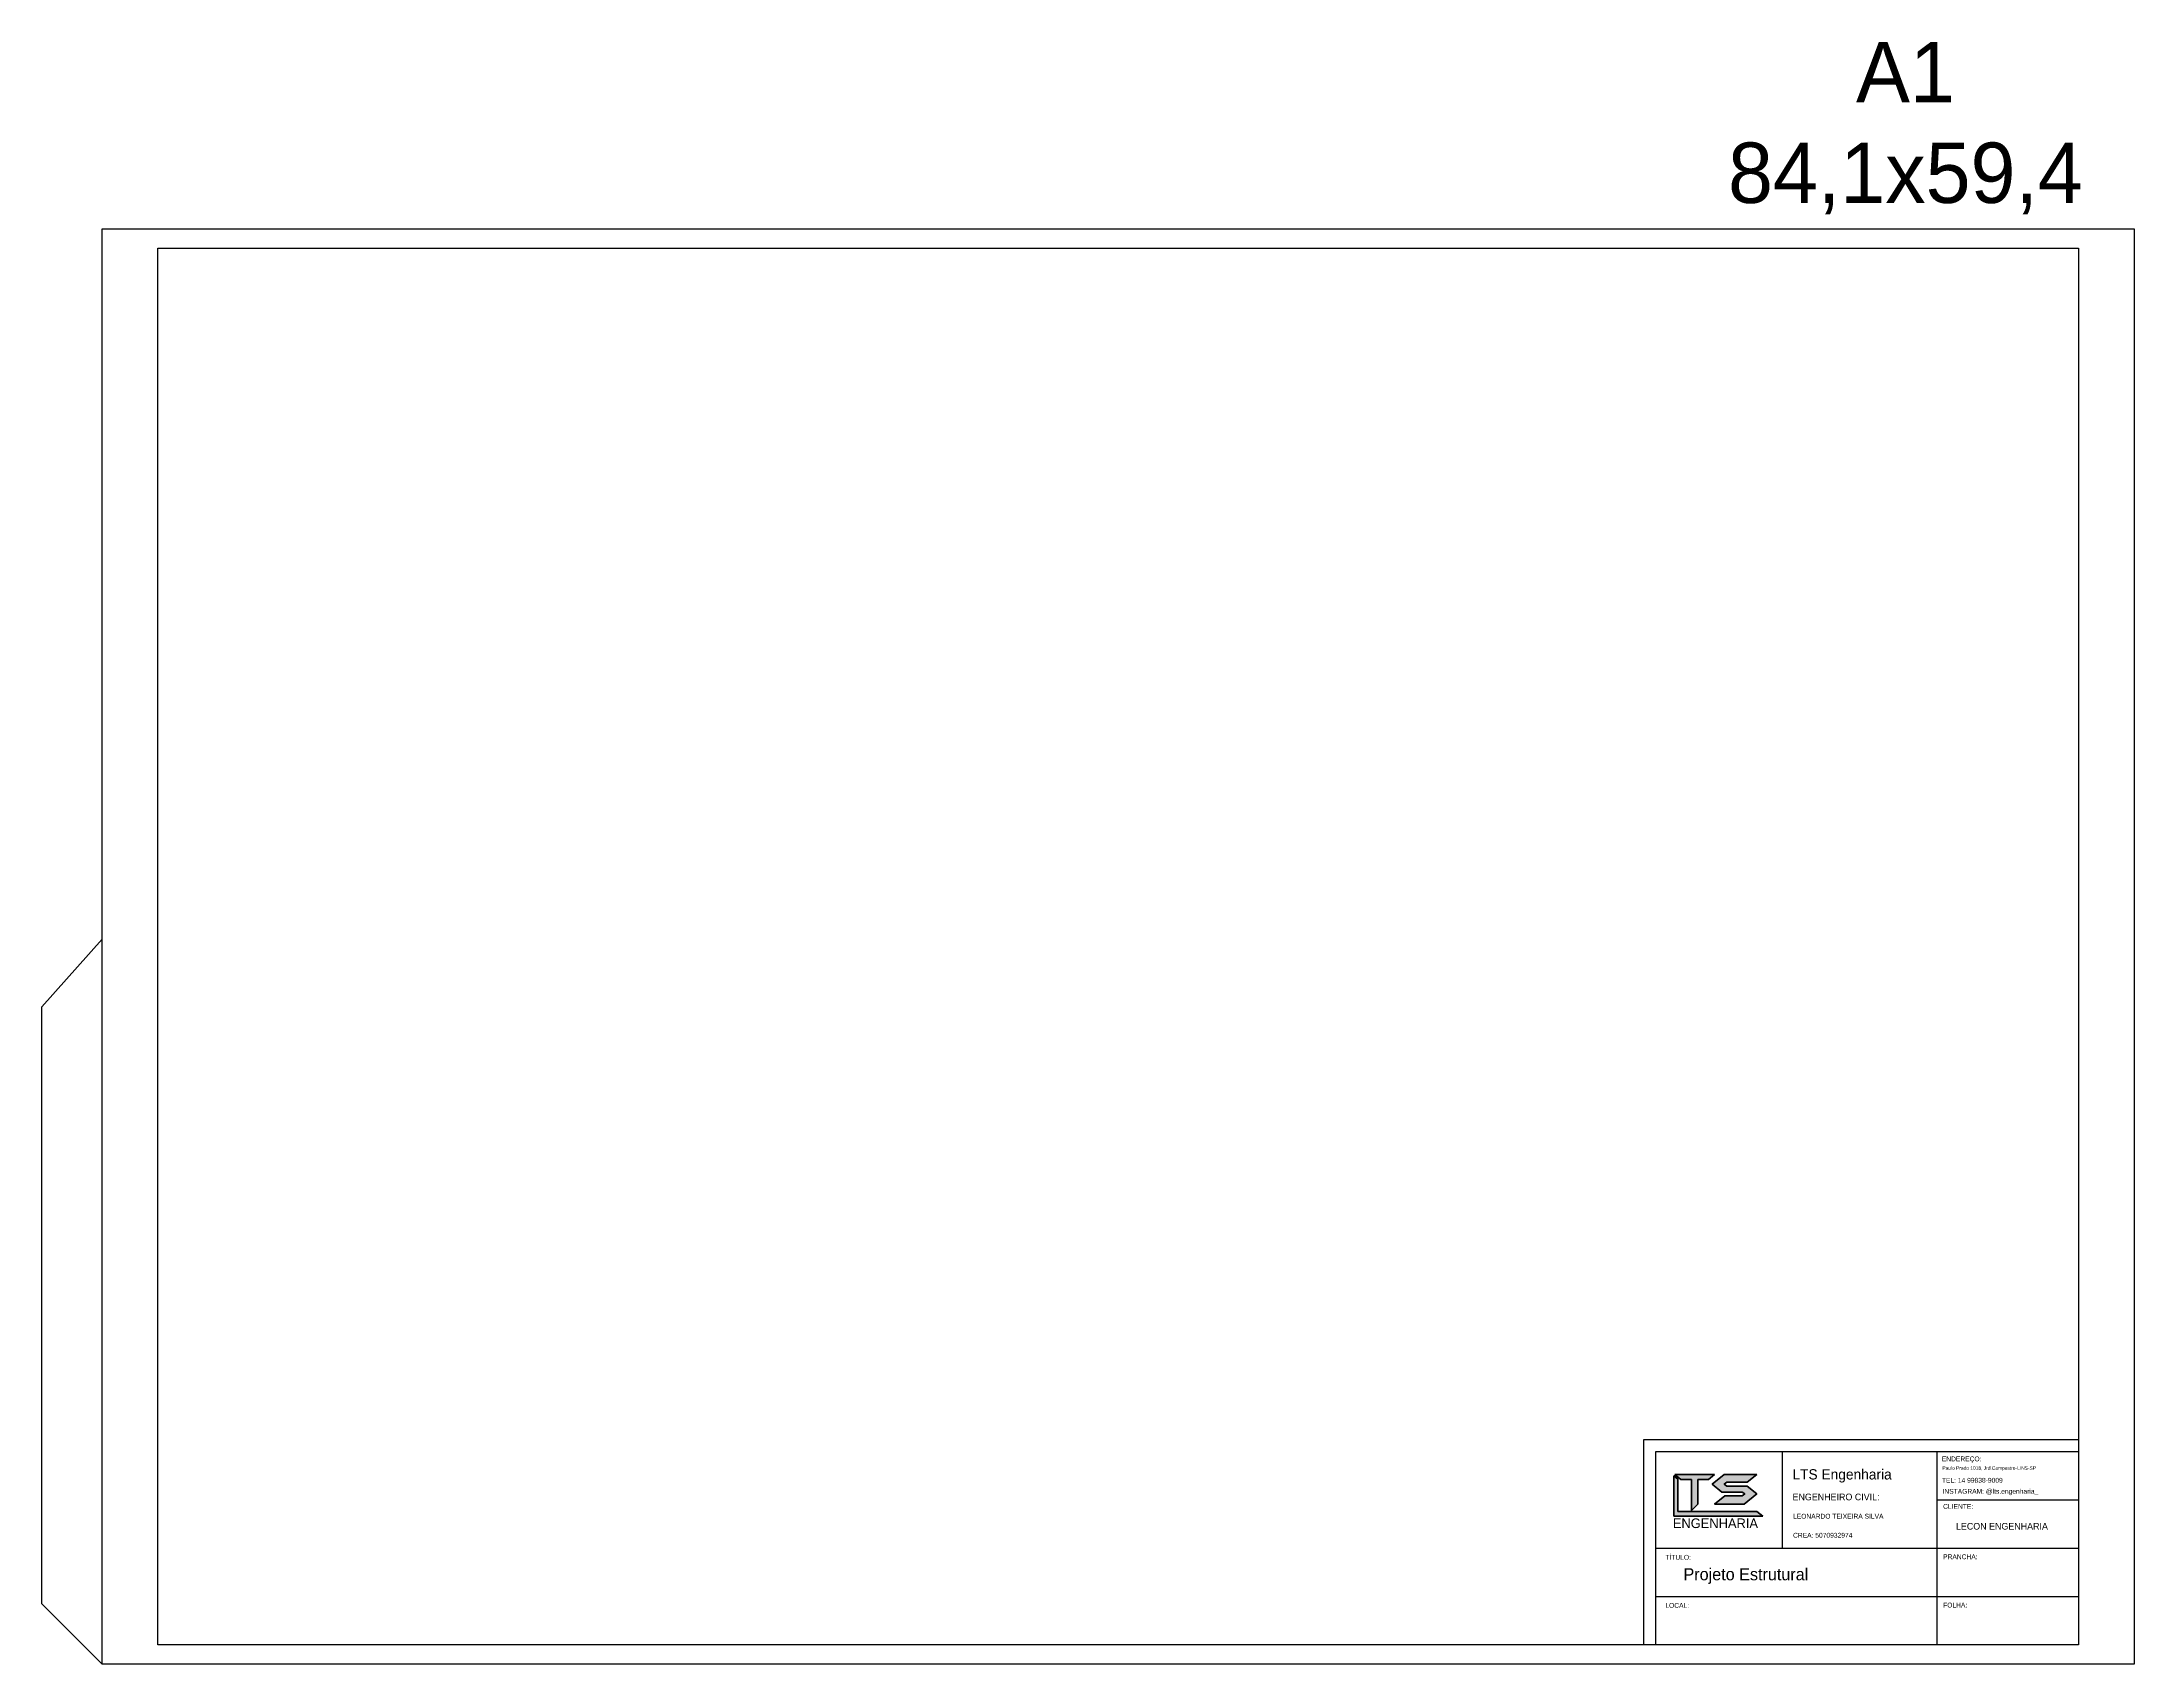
# Model space of a CAD drawing. Header units: millimetres. Extents: x -8 to 605, y -494 to 220.
# Drawn here: x 268.3 to 354.9, y 92.2 to 159.4 of the extents above; entities that cross this region are included whole.
import ezdxf

# ---------------------------------------------------------------- set-up
doc = ezdxf.new("R2010")
doc.units = ezdxf.units.MM
doc.header["$MEASUREMENT"] = 0
doc.layers.add('FOLHA', color=7, linetype='Continuous')

msp = doc.modelspace()

# ---------------------------------------------------------------- hatches: boundary and pattern name
h = msp.add_hatch(color=7)
h.dxf.hatch_style = 1
h.paths.add_polyline_path([(335.9717, 99.9064), (335.8041, 100.0404), (335.8041, 98.3649), (339.4903, 98.3649), (339.239, 98.566), (335.9717, 98.566)])
h.paths.add_polyline_path([(336.801, 99.8941), (337.2367, 99.8941), (337.488, 100.0952), (337.4042, 100.0952), (335.846, 100.0952), (336.0973, 99.8941), (336.5329, 99.8941), (336.5329, 98.6047), (336.801, 98.8728)])
h.paths.add_polyline_path([(337.9933, 99.6123), (337.8924, 99.693), (337.9933, 99.7737), (338.8372, 99.7737), (339.239, 100.0952), (337.8924, 100.0952), (337.3898, 99.693), (337.7916, 99.3716), (338.6355, 99.3716), (338.7363, 99.2909), (338.6355, 99.2102), (337.9098, 99.2102), (337.488, 98.8728), (338.7163, 98.8728), (339.239, 99.2909), (338.8372, 99.6123)])

# ---------------------------------------------------------------- linework, layer by layer
at = {"color": 7}
for p, q in [((270.755, 92.2473), (270.755, 151.6473)), ((270.755, 151.6473), (354.855, 151.6473)), ((354.855, 151.6473), (354.855, 92.2473)), ((273.055, 93.0473), (273.055, 150.8473)), ((273.055, 150.8473), (352.555, 150.8473)), ((352.555, 150.8473), (352.555, 93.5473)), ((268.255, 119.4473), (270.755, 122.2473)), ((268.255, 94.7473), (268.255, 119.4473)), ((334.555, 101.5473), (352.555, 101.5473)), ((334.555, 101.0473), (334.555, 101.5473)), ((334.555, 93.0473), (334.555, 101.0473)), ((335.055, 93.0473), (335.055, 101.0473)), ((335.055, 101.0473), (352.555, 101.0473)), ((340.305, 97.0473), (340.305, 101.0473)), ((346.6888, 101.0473), (346.6888, 93.0473)), ((352.555, 101.0473), (352.555, 93.0473)), ((335.8041, 100.0404), (335.8041, 98.3649)), ((335.9717, 99.9064), (335.8041, 100.0404)), ((335.8041, 100.0404), (335.8041, 98.3649)), ((335.846, 100.0952), (336.0973, 99.8941)), ((337.488, 100.0952), (335.846, 100.0952)), ((335.9717, 98.566), (335.9717, 99.9064)), ((336.0973, 99.8941), (336.5329, 99.8941)), ((336.5329, 99.8941), (336.5329, 98.6047)), ((336.801, 98.8728), (336.801, 99.8941)), ((336.801, 99.8941), (337.2367, 99.8941)), ((337.2367, 99.8941), (337.488, 100.0952)), ((337.8924, 100.0952), (337.3898, 99.693)), ((337.3898, 99.693), (337.7916, 99.3716)), ((339.239, 100.0952), (337.8924, 100.0952)), ((337.8924, 99.693), (337.9933, 99.7737)), ((337.9933, 99.6123), (337.8924, 99.693)), ((337.9933, 99.7737), (338.8372, 99.7737)), ((338.8372, 99.6123), (337.9933, 99.6123)), ((338.8372, 99.7737), (339.239, 100.0952)), ((339.239, 99.2909), (338.8372, 99.6123)), ((336.5329, 98.6047), (336.801, 98.8728)), ((337.9098, 99.2102), (337.488, 98.8728)), ((337.488, 98.8728), (338.7163, 98.8728)), ((337.7916, 99.3716), (338.6355, 99.3716)), ((338.6355, 99.2102), (337.9098, 99.2102)), ((338.6355, 99.3716), (338.7363, 99.2909)), ((338.7363, 99.2909), (338.6355, 99.2102)), ((338.7163, 98.8728), (339.239, 99.2909)), ((346.6888, 99.0473), (352.555, 99.0473)), ((335.8041, 98.3649), (339.4903, 98.3649)), ((339.239, 98.566), (335.9717, 98.566)), ((339.4903, 98.3649), (339.239, 98.566)), ((335.055, 97.0473), (352.555, 97.0473)), ((270.755, 92.2473), (268.255, 94.7473)), ((335.055, 95.0473), (352.555, 95.0473)), ((352.555, 93.0473), (273.055, 93.0473)), ((352.555, 93.0473), (335.055, 93.0473)), ((352.555, 93.0473), (335.055, 93.0473)), ((354.855, 92.2473), (270.755, 92.2473))]:
    msp.add_line(p, q, dxfattribs=at)
for points in [[(335.9717, 98.566), (339.239, 98.566), (339.4903, 98.3649), (335.8041, 98.3649), (335.8041, 100.0404), (335.9717, 99.9064)], [(335.8041, 98.3649), (339.4903, 98.3649), (339.239, 98.566), (335.9717, 98.566), (335.9717, 99.9064), (335.8041, 100.0404)], [(336.5329, 99.8941), (336.0973, 99.8941), (335.846, 100.0952), (337.4042, 100.0952), (337.488, 100.0952), (337.2367, 99.8941), (336.801, 99.8941), (336.801, 98.8728), (336.5329, 98.6047)], [(336.0973, 99.8941), (336.5329, 99.8941), (336.5329, 98.6047), (336.801, 98.8728), (336.801, 99.8941), (337.2367, 99.8941), (337.488, 100.0952), (335.846, 100.0952)], [(337.8924, 99.693), (337.9933, 99.7737), (338.8372, 99.7737), (339.239, 100.0952), (337.8924, 100.0952), (337.3898, 99.693), (337.7916, 99.3716), (338.6355, 99.3716), (338.7363, 99.2909), (338.6355, 99.2102), (337.9098, 99.2102), (337.488, 98.8728), (338.7163, 98.8728), (339.239, 99.2909), (338.8372, 99.6123), (337.9933, 99.6123), (338.8372, 99.6123), (339.239, 99.2909), (338.7163, 98.8728), (337.488, 98.8728), (337.9098, 99.2102), (338.6355, 99.2102), (338.7363, 99.2909), (338.6355, 99.3716), (337.7916, 99.3716), (337.3898, 99.693), (337.8924, 100.0952), (339.239, 100.0952), (338.8372, 99.7737), (337.9933, 99.7737), (337.8924, 99.693), (337.9933, 99.6123)]]:
    msp.add_lwpolyline(points, close=True, dxfattribs=at)

# ---------------------------------------------------------------- texts
for s, height, p in [('ENDEREÇO:', 0.2, (346.8941, 100.6413)), ('LTS Engenharia', 0.425339, (340.7113, 99.8899)), ('TEL: 14 99838-9009', 0.2, (346.8982, 99.7567)), ('Paulo Prado 1018, Jrd.Campestre-LINS-SP', 0.144994, (346.9171, 100.2894)), ('ENGENHEIRO CIVIL:', 0.275339, (340.7159, 99.0295)), ('INSTAGRAM: @lts.engenharia_', 0.2, (346.9227, 99.2999)), ('CLIENTE:', 0.2, (346.9483, 98.6764)), ('ENGENHARIA', 0.39848, (335.7619, 97.8795)), ('LEONARDO TEIXEIRA SILVA', 0.2, (340.7361, 98.2686)), ('CREA: 5070932974', 0.2, (340.7371, 97.4815)), ('TÍTULO:', 0.2, (335.4517, 96.5685)), ('Projeto Estrutural', 0.5, (336.2022, 95.7181)), ('PRANCHA:', 0.2, (346.9483, 96.5909)), ('LOCAL:', 0.2, (335.4517, 94.5788)), ('FOLHA:', 0.2, (346.9483, 94.5917))]:
    msp.add_text(s, height=height, dxfattribs=at).set_placement(p)
at = {"color": 7, "insert": (336.1966, 159.3862), "char_height": 2.5, "attachment_point": 1}
msp.add_mtext_dynamic_manual_height_columns('\\pxqc;A1\\P84,1x59,4', width=18.384127, gutter_width=12.5, heights=[0], dxfattribs=at)
at = {"layer": 'FOLHA'}
msp.add_text('LECON ENGENHARIA', height=0.275339, dxfattribs=at).set_placement((347.4796, 97.8162))

doc.saveas('drawing.dxf')
